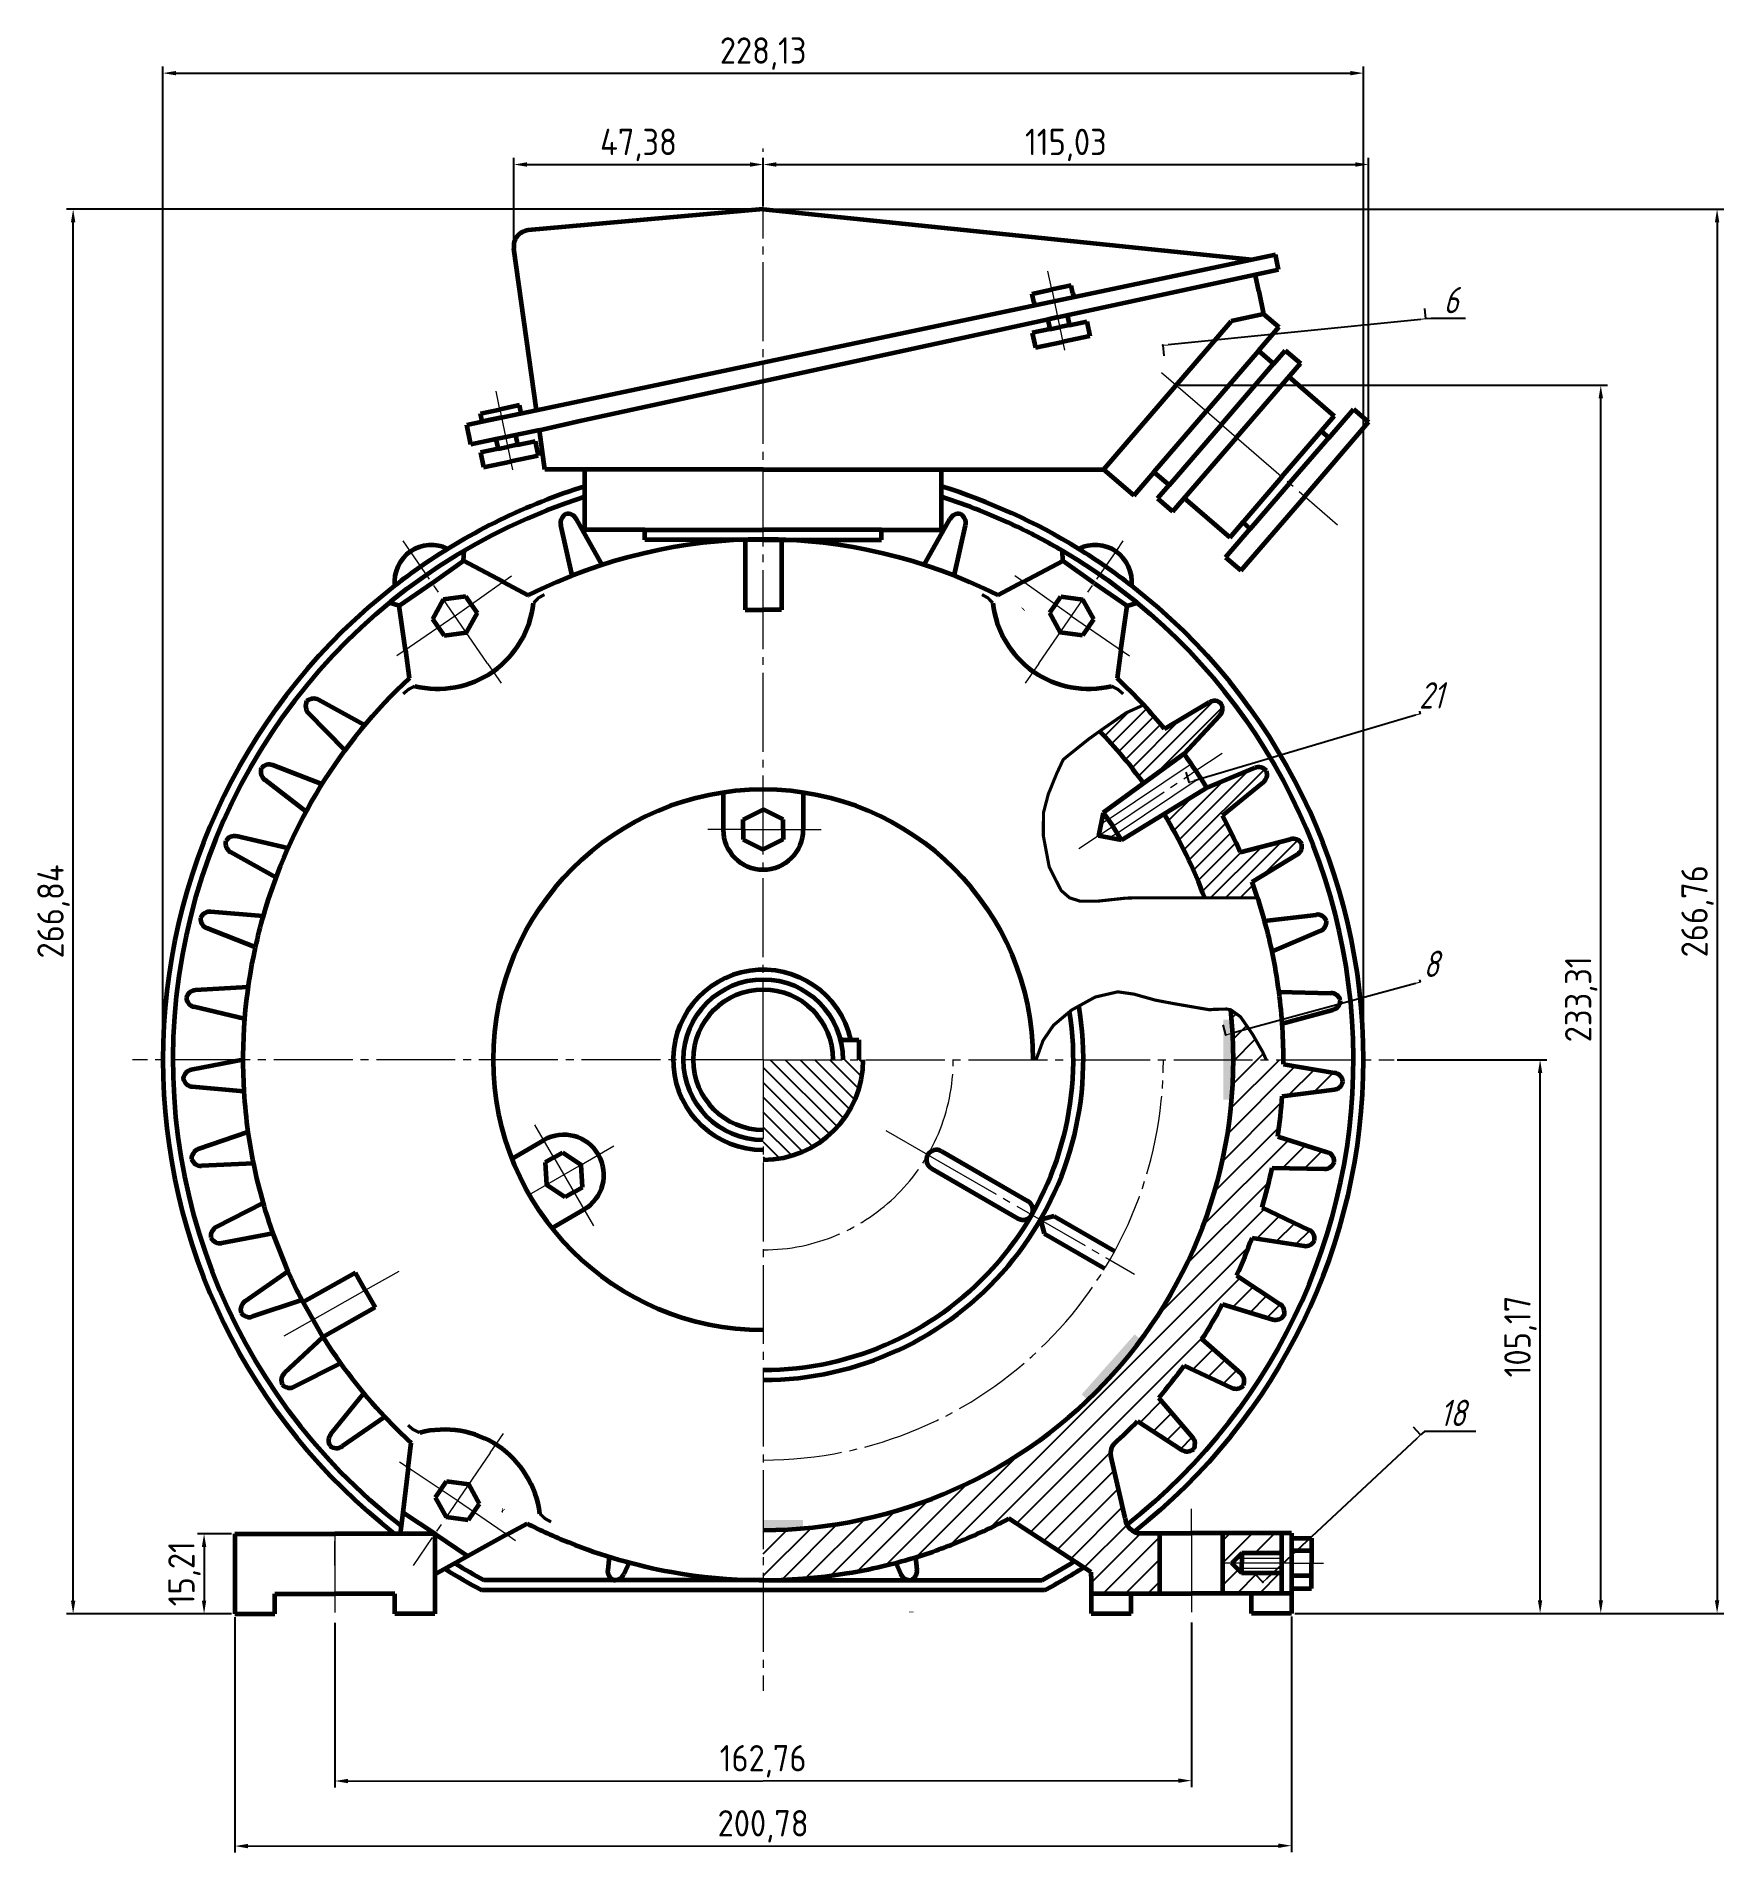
# Model space of a CAD drawing. Header units: millimetres. Extents: x 676 to 997, y 342 to 687.
import ezdxf

# ---------------------------------------------------------------- set-up
doc = ezdxf.new("R2010")
doc.units = ezdxf.units.MM
for name, pattern in [('K5LT_AXLED', [19.5, 15, -1.5, 1.5, -1.5]), ('K5LT_BASIC', [0]), ('K5LT_THIN', [0])]:
    doc.linetypes.add(name, pattern=pattern)
doc.styles.add('gensio', font='GENISO.ttf')
doc.styles.add('KDIMTEXTSTYLE', font='GOST_AU.SHX', dxfattribs={"width": 0.96, "oblique": 15, "height": 5})
doc.dimstyles.new('ISO-25', dxfattribs={"dimtxt": 5, "dimasz": 2.5, "dimexe": 1.25, "dimexo": 0.625, "dimtad": 1, "dimtoh": 1, "dimtxsty": 'gensio', "dimcen": 2.5, "dimadec": 0, "dimazin": 0, "dimtfac": 1, "dimtmove": 0, "dimatfit": 3, "dimfxl": 1, "dimarcsym": 0})
doc.dimstyles.new('KDIMSTYLE (1.00)', dxfattribs={"dimtxt": 5, "dimasz": 1, "dimexe": 2, "dimexo": 0, "dimgap": 1, "dimtad": 1, "dimtxsty": 'KDIMTEXTSTYLE', "dimsah": 1, "dimcen": 0, "dimdle": 1, "dimadec": 0, "dimazin": 0, "dimtfac": 0.667, "dimtmove": 0, "dimatfit": 3, "dimfxl": 1, "dimtvp": 1, "dimtfill": 1, "dimtolj": 1, "dimtzin": 0, "dimarcsym": 0})

msp = doc.modelspace()

# ---------------------------------------------------------------- blocks, each defined once
blk = doc.blocks.new('U6')
at = {"color": 30, "linetype": 'K5LT_AXLED', "lineweight": 18, "true_color": 0xff8000}
for q in [(634.06252, 553.09378), (514.197916, 380), (753.927124, 380), (634.06252, 260.135396)]:
    blk.add_line((634.06252, 380), q, dxfattribs=at)
blk = doc.blocks.new('KDIMARROW_00')
at = {"color": 0, "linetype": 'K5LT_THIN', "lineweight": 18}
blk.add_line((0, 0), (-1, 0), dxfattribs=at)
blk = doc.blocks.new('*D86')
at = {"color": 0, "lineweight": -2, "transparency": 16777216}
for p, q in [((939.09, 557.88), (938.53, 559.8)), ((938.13, 557.6), (896.05, 545.16)), ((895.09, 544.88), (894.53, 546.8))]:
    blk.add_line(p, q, dxfattribs=at)
at = {"layer": 'Defpoints', "color": 0, "transparency": 16777216}
blk.add_point((895.09, 544.88), dxfattribs=at)
blk.add_point((895.09, 544.88), dxfattribs=at)
at = {"color": 0, "lineweight": -2, "transparency": 16777216, "rotation": 196.46001481204}
blk.add_blockref('KDIMARROW_00', (895.09, 544.88), dxfattribs=at)
at = {"color": 7, "transparency": 16777216, "insert": (941.09, 561.38), "char_height": 5, "attachment_point": 5, "style": 'KDIMTEXTSTYLE', "bg_fill": 3, "box_fill_scale": 1.1, "bg_fill_color": 256, "bg_fill_true_color": 13158600, "bg_fill_transparency": 0}
blk.add_mtext('\\A1;\\H5.0;\\W0.965;\\Q15;\\H5.0;\\W0.965;\\Q15;\\Q15;21', dxfattribs=at)
at = {"layer": 'Defpoints', "color": 0, "transparency": 16777216}
blk.add_point((939.09, 557.88), dxfattribs=at)
at = {"color": 0, "lineweight": -2, "transparency": 16777216, "rotation": 16.46001481204007}
blk.add_blockref('KDIMARROW_00', (939.09, 557.88), dxfattribs=at)
blk = doc.blocks.new('*D87')
at = {"color": 0, "lineweight": -2, "transparency": 16777216}
for p, q in [((939.09, 506.88), (938.57, 508.81)), ((938.13, 506.62), (903.06, 497.14)), ((902.09, 496.88), (901.57, 498.81))]:
    blk.add_line(p, q, dxfattribs=at)
at = {"layer": 'Defpoints', "color": 0, "transparency": 16777216}
blk.add_point((902.09, 496.88), dxfattribs=at)
blk.add_point((902.09, 496.88), dxfattribs=at)
at = {"color": 0, "lineweight": -2, "transparency": 16777216, "rotation": 195.1240073083105}
blk.add_blockref('KDIMARROW_00', (902.09, 496.88), dxfattribs=at)
at = {"color": 7, "transparency": 16777216, "insert": (941.09, 510.38), "char_height": 5, "attachment_point": 5, "style": 'KDIMTEXTSTYLE', "bg_fill": 3, "box_fill_scale": 1.1, "bg_fill_color": 256, "bg_fill_true_color": 13158600, "bg_fill_transparency": 0}
blk.add_mtext('\\A1;\\H5.0;\\W0.965;\\Q15;\\H5.0;\\W0.965;\\Q15;\\Q15;8', dxfattribs=at)
at = {"layer": 'Defpoints', "color": 0, "transparency": 16777216}
blk.add_point((939.09, 506.88), dxfattribs=at)
at = {"color": 0, "lineweight": -2, "transparency": 16777216, "rotation": 15.12400730831055}
blk.add_blockref('KDIMARROW_00', (939.09, 506.88), dxfattribs=at)
blk = doc.blocks.new('*D84')
at = {"color": 0, "lineweight": -2, "transparency": 16777216}
for p, q in [((939.09, 420.88), (937.73, 422.34)), ((939.82, 421.56), (939.09, 420.88)), ((949.55, 421.56), (939.82, 421.56)), ((938.36, 420.2), (909.82, 393.56)), ((909.09, 392.88), (907.73, 394.34))]:
    blk.add_line(p, q, dxfattribs=at)
at = {"layer": 'Defpoints', "color": 0, "transparency": 16777216}
for p in [(939.09, 420.88), (909.09, 392.88), (909.09, 392.88)]:
    blk.add_point(p, dxfattribs=at)
at = {"color": 0, "lineweight": -2, "transparency": 16777216}
for p, rotation in [((939.09, 420.88), 43.02506598911802), ((909.09, 392.88), 223.025065989118)]:
    blk.add_blockref('KDIMARROW_00', p, dxfattribs=dict(at, rotation=rotation))
at = {"color": 7, "transparency": 16777216, "insert": (945.19, 425.06), "char_height": 5, "attachment_point": 5, "style": 'KDIMTEXTSTYLE', "bg_fill": 3, "box_fill_scale": 1.1, "bg_fill_color": 256, "bg_fill_true_color": 13158600, "bg_fill_transparency": 0}
blk.add_mtext('\\A1;\\H5.0;\\W0.965;\\Q15;\\H5.0;\\W0.965;\\Q15;\\Q15;18', dxfattribs=at)
blk = doc.blocks.new('*D85')
at = {"color": 0, "lineweight": -2, "transparency": 16777216}
for p, q in [((939.11, 632.78), (891.1, 627.98)), ((940.11, 632.88), (939.91, 634.87)), ((941.12, 632.98), (940.11, 632.88)), ((947.6, 632.98), (941.12, 632.98)), ((890.11, 627.88), (890.31, 625.89))]:
    blk.add_line(p, q, dxfattribs=at)
at = {"layer": 'Defpoints', "color": 0, "transparency": 16777216}
for p in [(940.11, 632.88), (890.11, 627.88), (890.11, 627.88)]:
    blk.add_point(p, dxfattribs=at)
at = {"color": 0, "lineweight": -2, "transparency": 16777216}
for p, rotation in [((940.11, 632.88), 5.710593137499593), ((890.11, 627.88), 185.7105931374996)]:
    blk.add_blockref('KDIMARROW_00', p, dxfattribs=dict(at, rotation=rotation))
at = {"color": 7, "transparency": 16777216, "insert": (944.86, 636.48), "char_height": 5, "attachment_point": 5, "style": 'KDIMTEXTSTYLE', "bg_fill": 3, "box_fill_scale": 1.1, "bg_fill_color": 256, "bg_fill_true_color": 13158600, "bg_fill_transparency": 0}
blk.add_mtext('\\A1;\\H5.0;\\W0.965;\\Q15;\\H5.0;\\W0.965;\\Q15;\\Q15;6', dxfattribs=at)
blk = doc.blocks.new('U19')
at = {"color": 5, "linetype": 'K5LT_BASIC', "lineweight": 60, "true_color": 0x0000ff}
for p, q in [((550.23, 432.38), (540.9, 435.96)), ((547.19, 427.17), (539.35, 433.15))]:
    blk.add_line(p, q, dxfattribs=at)
for centre, start, end in [((540.5, 434.66), 158.3035, 232.6447), ((540.22, 434.18), 69.0497, 141.3995)]:
    blk.add_arc(centre, 1.9, start, end, dxfattribs=at)
blk = doc.blocks.new('U20')
at = {"color": 5, "linetype": 'K5LT_BASIC', "lineweight": 60, "true_color": 0x0000ff}
for p, q in [((539.04, 407.25), (529.09, 408.11)), ((537.55, 401.4), (528.37, 404.99))]:
    blk.add_line(p, q, dxfattribs=at)
for centre, start, end in [((528.92, 406.22), 85.0497, 157.3995), ((529.06, 406.76), 174.3035, 248.6447)]:
    blk.add_arc(centre, 1.9, start, end, dxfattribs=at)
blk = doc.blocks.new('U21')
at = {"color": 5, "linetype": 'K5LT_BASIC', "lineweight": 60, "true_color": 0x0000ff}
for p, q in [((543.75, 420.21), (534.02, 422.45)), ((541.47, 414.62), (532.87, 419.45))]:
    blk.add_line(p, q, dxfattribs=at)
for centre, start, end in [((533.8, 421.11), 166.3035, 240.6447), ((533.59, 420.59), 77.0497, 149.3995)]:
    blk.add_arc(centre, 1.9, start, end, dxfattribs=at)
blk = doc.blocks.new('U22')
at = {"color": 5, "linetype": 'K5LT_BASIC', "lineweight": 60, "true_color": 0x0000ff}
for p, q in [((554.6, 438.8), (547.67, 445.82)), ((558.34, 443.54), (549.6, 448.38))]:
    blk.add_line(p, q, dxfattribs=at)
for centre, start, end in [((548.68, 446.71), 61.0497, 133.3995), ((549.02, 447.15), 150.3035, 224.6447)]:
    blk.add_arc(centre, 1.9, start, end, dxfattribs=at)
blk = doc.blocks.new('U23')
at = {"color": 5, "linetype": 'K5LT_BASIC', "lineweight": 60, "true_color": 0x0000ff}
for p, q in [((558.17, 316.67), (551.9, 308.9)), ((558.17, 316.67), (558.34, 316.46)), ((562.19, 312.16), (554.08, 306.56))]:
    blk.add_line(p, q, dxfattribs=at)
for centre, start, end in [((553.37, 307.7), 141.0497, 213.3995), ((553, 308.12), 230.3035, 304.6447)]:
    blk.add_arc(centre, 1.9, start, end, dxfattribs=at)
blk = doc.blocks.new('U24')
at = {"color": 5, "linetype": 'K5LT_BASIC', "lineweight": 60, "true_color": 0x0000ff}
for p, q in [((616.64, 282.7), (616.64, 282.69)), ((622.61, 281.84), (622.61, 281.81))]:
    blk.add_line(p, q, dxfattribs=at)
blk = doc.blocks.new('U25')
at = {"color": 5, "linetype": 'K5LT_BASIC', "lineweight": 60, "true_color": 0x0000ff}
for p, q in [((622.98, 281.82), (622.99, 281.82)), ((630.38, 281.21), (630.46, 281.21)), ((630.61, 281.2), (630.72, 281.19))]:
    blk.add_line(p, q, dxfattribs=at)
blk = doc.blocks.new('U26')
at = {"color": 5, "linetype": 'K5LT_BASIC', "lineweight": 60, "true_color": 0x0000ff}
blk.add_line((649.96, 282.44), (649.96, 282.43), dxfattribs=at)
blk = doc.blocks.new('U27')
at = {"color": 5, "linetype": 'K5LT_BASIC', "lineweight": 60, "true_color": 0x0000ff}
blk.add_line((567.54, 306.88), (567.54, 306.88), dxfattribs=at)
blk = doc.blocks.new('U28')
at = {"color": 5, "linetype": 'K5LT_BASIC', "lineweight": 60, "true_color": 0x0000ff}
for p, q in [((604.82, 285.57), (604.52, 283.11)), ((608.57, 284.49), (607.61, 282.27))]:
    blk.add_line(p, q, dxfattribs=at)
for centre, start, end in [((606.4, 282.87), 172.95, 245.2999), ((605.87, 283.03), 262.2038, 336.5451)]:
    blk.add_arc(centre, 1.9, start, end, dxfattribs=at)
blk = doc.blocks.new('U29')
at = {"color": 5, "linetype": 'K5LT_BASIC', "lineweight": 60, "true_color": 0x0000ff}
for p, q in [((659.27, 284.41), (660.19, 282.28)), ((663, 285.48), (663.28, 283.1))]:
    blk.add_line(p, q, dxfattribs=at)
for centre, start, end in [((661.4, 282.88), 294.4606, 6.8105), ((661.93, 283.03), 203.2154, 277.5567)]:
    blk.add_arc(centre, 1.9, start, end, dxfattribs=at)
blk = doc.blocks.new('U40')
at = {"color": 5, "linetype": 'K5LT_BASIC', "lineweight": 60, "true_color": 0x0000ff}
for p, q in [((597.77, 471.95), (595.6, 481.57)), ((603.45, 473.99), (598.59, 482.72))]:
    blk.add_line(p, q, dxfattribs=at)
for centre, start, end in [((597.46, 481.99), 118.3211, 192.6624), ((596.93, 481.8), 29.0673, 101.4172)]:
    blk.add_arc(centre, 1.9, start, end, dxfattribs=at)
blk = doc.blocks.new('U41')
at = {"color": 5, "linetype": 'K5LT_BASIC', "lineweight": 60, "true_color": 0x0000ff}
for p, q in [((664.68, 473.99), (669.53, 482.72)), ((670.36, 471.95), (672.52, 481.57))]:
    blk.add_line(p, q, dxfattribs=at)
for centre, start, end in [((671.19, 481.8), 78.5828, 150.9327), ((670.67, 481.99), 347.3376, 61.6789)]:
    blk.add_arc(centre, 1.9, start, end, dxfattribs=at)
blk = doc.blocks.new('*D88')
at = {"color": 0, "lineweight": -2, "transparency": 16777216}
for p, q in [((713.76, 386.28), (713.77, 341.52)), ((914.54, 386.36), (914.55, 341.59)), ((716.27, 342.77), (912.05, 342.84))]:
    blk.add_line(p, q, dxfattribs=at)
at = {"color": 0, "transparency": 16777216}
for points in [[(716.27, 343.19), (716.27, 342.35), (713.77, 342.77)], [(912.05, 343.26), (912.05, 342.42), (914.55, 342.84)]]:
    blk.add_solid(points, dxfattribs=at)
at = {"layer": 'Defpoints', "color": 0, "transparency": 16777216}
for p in [(713.76, 386.91), (914.54, 386.98), (914.55, 342.84)]:
    blk.add_point(p, dxfattribs=at)
at = {"color": 0, "transparency": 16777216, "insert": (814.16, 346.52), "char_height": 5, "attachment_point": 5, "rotation": 0.0206, "style": 'gensio'}
blk.add_mtext('200,78', dxfattribs=at)
blk = doc.blocks.new('*D89')
at = {"color": 0, "lineweight": -2, "transparency": 16777216}
for p, q in [((732.77, 385.2), (732.78, 353.88)), ((895.53, 385.27), (895.54, 353.95)), ((735.28, 355.13), (893.04, 355.2))]:
    blk.add_line(p, q, dxfattribs=at)
at = {"color": 0, "transparency": 16777216}
for points in [[(735.28, 355.55), (735.28, 354.71), (732.78, 355.13)], [(893.04, 355.62), (893.04, 354.78), (895.54, 355.2)]]:
    blk.add_solid(points, dxfattribs=at)
at = {"layer": 'Defpoints', "color": 0, "transparency": 16777216}
for p in [(732.77, 385.82), (895.53, 385.89), (895.54, 355.2)]:
    blk.add_point(p, dxfattribs=at)
at = {"color": 0, "transparency": 16777216, "insert": (814.15, 358.88), "char_height": 5, "attachment_point": 5, "rotation": 0.0254, "style": 'gensio'}
blk.add_mtext('162,76', dxfattribs=at)
blk = doc.blocks.new('*D90')
at = {"color": 0, "lineweight": -2, "transparency": 16777216}
for p, q in [((814.8, 653.74), (996.67, 653.74)), ((995.42, 651.24), (995.42, 389.48)), ((915.16, 386.98), (996.67, 386.98))]:
    blk.add_line(p, q, dxfattribs=at)
at = {"color": 0, "transparency": 16777216}
for points in [[(995, 651.24), (995.84, 651.24), (995.42, 653.74)], [(995, 389.48), (995.84, 389.48), (995.42, 386.98)]]:
    blk.add_solid(points, dxfattribs=at)
at = {"layer": 'Defpoints', "color": 0, "transparency": 16777216}
for p in [(814.17, 653.74), (914.54, 386.98), (995.42, 386.98)]:
    blk.add_point(p, dxfattribs=at)
at = {"color": 0, "transparency": 16777216, "insert": (991.71, 520.36), "char_height": 5, "attachment_point": 5, "rotation": 90, "style": 'gensio'}
blk.add_mtext('266,76', dxfattribs=at)
blk = doc.blocks.new('*D91')
at = {"color": 0, "lineweight": -2, "transparency": 16777216}
for p, q in [((893.21, 620.29), (974.57, 620.29)), ((973.32, 389.48), (973.32, 617.79)), ((915.16, 386.98), (974.57, 386.98))]:
    blk.add_line(p, q, dxfattribs=at)
at = {"color": 0, "transparency": 16777216}
for points in [[(972.91, 617.79), (973.74, 617.79), (973.32, 620.29)], [(972.91, 389.48), (973.74, 389.48), (973.32, 386.98)]]:
    blk.add_solid(points, dxfattribs=at)
at = {"layer": 'Defpoints', "color": 0, "transparency": 16777216}
for p in [(892.59, 620.29), (973.32, 620.29), (914.54, 386.98)]:
    blk.add_point(p, dxfattribs=at)
at = {"color": 0, "transparency": 16777216, "insert": (969.61, 503.64), "char_height": 5, "attachment_point": 5, "rotation": 90, "style": 'gensio'}
blk.add_mtext('233,31', dxfattribs=at)
blk = doc.blocks.new('*D92')
at = {"color": 0, "lineweight": -2, "transparency": 16777216}
for p, q in [((700.11, 492.78), (700.11, 680.84)), ((928.23, 492.78), (928.23, 680.84)), ((702.61, 679.59), (925.73, 679.59))]:
    blk.add_line(p, q, dxfattribs=at)
at = {"color": 0, "transparency": 16777216}
for points in [[(702.61, 680), (702.61, 679.17), (700.11, 679.59)], [(925.73, 680), (925.73, 679.17), (928.23, 679.59)]]:
    blk.add_solid(points, dxfattribs=at)
at = {"layer": 'Defpoints', "color": 0, "transparency": 16777216}
for p in [(928.23, 679.59), (700.11, 492.16), (928.23, 492.16)]:
    blk.add_point(p, dxfattribs=at)
at = {"color": 0, "transparency": 16777216, "insert": (814.17, 683.3), "char_height": 5, "attachment_point": 5, "style": 'gensio'}
blk.add_mtext('228,13', dxfattribs=at)
blk = doc.blocks.new('*D93')
at = {"color": 0, "lineweight": -2, "transparency": 16777216}
for p, q in [((814.17, 654.37), (814.17, 663.48)), ((929.2, 613.89), (929.2, 663.48)), ((816.67, 662.23), (926.7, 662.23))]:
    blk.add_line(p, q, dxfattribs=at)
at = {"color": 0, "transparency": 16777216}
for points in [[(816.67, 662.65), (816.67, 661.81), (814.17, 662.23)], [(926.7, 662.65), (926.7, 661.81), (929.2, 662.23)]]:
    blk.add_solid(points, dxfattribs=at)
at = {"layer": 'Defpoints', "color": 0, "transparency": 16777216}
for p in [(929.2, 662.23), (814.17, 653.74), (929.2, 613.26)]:
    blk.add_point(p, dxfattribs=at)
at = {"color": 0, "transparency": 16777216, "insert": (871.68, 665.94), "char_height": 5, "attachment_point": 5, "style": 'gensio'}
blk.add_mtext('115,03', dxfattribs=at)
blk = doc.blocks.new('*D94')
at = {"color": 0, "lineweight": -2, "transparency": 16777216}
for p, q in [((766.8, 646.9), (766.8, 663.48)), ((814.17, 654.37), (814.17, 663.48)), ((769.3, 662.23), (811.67, 662.23))]:
    blk.add_line(p, q, dxfattribs=at)
at = {"color": 0, "transparency": 16777216}
for points in [[(769.3, 662.65), (769.3, 661.81), (766.8, 662.23)], [(811.67, 662.65), (811.67, 661.81), (814.17, 662.23)]]:
    blk.add_solid(points, dxfattribs=at)
at = {"layer": 'Defpoints', "color": 0, "transparency": 16777216}
for p in [(814.17, 662.23), (814.17, 653.74), (766.8, 646.27)]:
    blk.add_point(p, dxfattribs=at)
at = {"color": 0, "transparency": 16777216, "insert": (790.48, 665.94), "char_height": 5, "attachment_point": 5, "style": 'gensio'}
blk.add_mtext('47,38', dxfattribs=at)
blk = doc.blocks.new('*D95')
at = {"color": 0, "lineweight": -2, "transparency": 16777216}
for p, q in [((713.13, 402.12), (706.69, 402.12)), ((707.94, 399.62), (707.94, 389.41)), ((713.13, 386.91), (706.69, 386.91))]:
    blk.add_line(p, q, dxfattribs=at)
at = {"color": 0, "transparency": 16777216}
for points in [[(707.52, 399.62), (708.35, 399.62), (707.94, 402.12)], [(707.52, 389.41), (708.35, 389.41), (707.94, 386.91)]]:
    blk.add_solid(points, dxfattribs=at)
at = {"layer": 'Defpoints', "color": 0, "transparency": 16777216}
for p in [(713.76, 402.12), (707.94, 386.91), (713.76, 386.91)]:
    blk.add_point(p, dxfattribs=at)
at = {"color": 0, "transparency": 16777216, "insert": (704.22, 394.51), "char_height": 5, "attachment_point": 5, "rotation": 90, "style": 'gensio'}
blk.add_mtext('15,21', dxfattribs=at)
blk = doc.blocks.new('*D96')
at = {"color": 0, "lineweight": -2, "transparency": 16777216}
for p, q in [((934.66, 492.16), (963.04, 492.16)), ((961.79, 389.48), (961.79, 489.66)), ((915.16, 386.98), (963.04, 386.98))]:
    blk.add_line(p, q, dxfattribs=at)
at = {"color": 0, "transparency": 16777216}
for points in [[(961.37, 489.66), (962.2, 489.66), (961.79, 492.16)], [(961.37, 389.48), (962.2, 389.48), (961.79, 386.98)]]:
    blk.add_solid(points, dxfattribs=at)
at = {"layer": 'Defpoints', "color": 0, "transparency": 16777216}
for p in [(934.04, 492.16), (961.79, 492.16), (914.54, 386.98)]:
    blk.add_point(p, dxfattribs=at)
at = {"color": 0, "transparency": 16777216, "insert": (958.07, 439.57), "char_height": 5, "attachment_point": 5, "rotation": 90, "style": 'gensio'}
blk.add_mtext('105,17', dxfattribs=at)
blk = doc.blocks.new('*D97')
at = {"color": 0, "lineweight": -2, "transparency": 16777216}
for p, q in [((813.55, 653.74), (681.81, 653.74)), ((683.06, 389.41), (683.06, 651.24)), ((713.13, 386.91), (681.81, 386.91))]:
    blk.add_line(p, q, dxfattribs=at)
at = {"color": 0, "transparency": 16777216}
for points in [[(682.64, 651.24), (683.48, 651.24), (683.06, 653.74)], [(682.64, 389.41), (683.48, 389.41), (683.06, 386.91)]]:
    blk.add_solid(points, dxfattribs=at)
at = {"layer": 'Defpoints', "color": 0, "transparency": 16777216}
for p in [(683.06, 653.74), (814.17, 653.74), (713.76, 386.91)]:
    blk.add_point(p, dxfattribs=at)
at = {"color": 0, "transparency": 16777216, "insert": (679.34, 520.33), "char_height": 5, "attachment_point": 5, "rotation": 90, "style": 'gensio'}
blk.add_mtext('266,84', dxfattribs=at)

# ---------------------------------------------------------------- dimensions: what is measured, and where the dimension line sits
dim = msp.add_linear_dim(base=(814.172, 662.229), p1=(766.796, 646.272), p2=(814.172, 653.744), dimstyle='ISO-25')
dim.commit()
dim.dimension.update_dxf_attribs({"geometry": '*D94', "text_midpoint": (790.484, 665.943)})
for base, p1, p2, picture, middle in [((683.05888, 653.74432), (713.75802, 386.90928), (814.17179, 653.74432), '*D97', (679.3442, 520.3268)), ((707.936, 386.909), (713.758, 402.118), (713.758, 386.909), '*D95', (704.221, 394.513))]:
    dim = msp.add_linear_dim(base=base, p1=p1, p2=p2, angle=90, dimstyle='ISO-25')
    dim.commit()
    dim.dimension.update_dxf_attribs({"geometry": picture, "text_midpoint": middle})
for base, p1, p2, angle, picture, middle in [((914.552, 342.84), (713.758, 386.909), (914.536, 386.982), 0.02063, '*D88', (814.158, 342.804)), ((895.539, 355.2), (732.768, 385.821), (895.526, 385.893), 0.02545, '*D89', (814.156, 355.164))]:
    dim = msp.add_linear_dim(base=base, p1=p1, p2=p2, angle=angle, dimstyle='ISO-25')
    dim.commit()
    dim.dimension.update_dxf_attribs({"geometry": picture, "text_midpoint": middle, "dimtype": 161})

# ---------------------------------------------------------------- hatches: boundary and pattern name
h = msp.add_hatch()
h.set_pattern_fill('МЕТАЛЛ', style=0, pattern_type=0)
h.set_pattern_definition([(45, (180.1093, 112.1557), (-1.4142136, 1.4142136), [])])
h.paths.add_polyline_path([(890.354, 538.84), (895.903, 528.257), (898.06, 522.914), (908.119, 522.914), (907.064, 525.966), (915.622, 531.118), (916.527, 532.506), (916.491, 533.187), (915.114, 534.11), (914.369, 534.067), (904.827, 531.574), (901.455, 538.565), (909.212, 544.858), (909.915, 546.359), (909.784, 547.028), (908.293, 547.751), (907.561, 547.604), (898.459, 543.807)])
h.paths.add_polyline_path([(878.09, 554.587), (885.85, 545.499), (886.457, 544.674), (894.147, 550.261), (900.953, 557.572), (901.44, 559.156), (901.217, 559.801), (899.64, 560.309), (898.935, 560.062), (890.45, 555.035), (886.471, 559.573), (883.128, 558.054), (878.766, 555.034), (878.32, 554.742)])
at = {"true_color": 0x010101}
for points in [[(903.197, 484.552), (903.415, 496.499), (903.197, 499.76), (901.62, 499.76), (901.62, 492.156), (901.62, 484.552)], [(875.845, 427.505), (883.92, 436.313), (885.938, 438.931), (884.76, 439.987), (879.729, 434.285), (874.698, 428.584)], [(821.757, 404.704), (814.153, 404.708), (814.172, 402.807), (821.756, 403.129)]]:
    msp.add_hatch(color=18, dxfattribs=at).paths.add_polyline_path(points)
h = msp.add_hatch()
h.set_pattern_fill('МЕТАЛЛ', style=0, pattern_type=0)
h.set_pattern_definition([(315, (180.1093, 112.1557), (1.4142136, 1.4142136), [])])
h.paths.add_polyline_path([(814.172, 492.156), (814.172, 473.145), (819.615, 473.941), (824.602, 476.262), (828.715, 479.913), (831.612, 484.59), (833.048, 489.899), (833.182, 492.156)])

# ---------------------------------------------------------------- linework, layer by layer
at = {"color": 5, "linetype": 'K5LT_BASIC', "lineweight": 60, "true_color": 0x0000ff}
for p, q in [((814.172, 653.744), (769.535, 649.725)), ((814.172, 653.744), (906.995, 644.177)), ((771.112, 615.561), (766.796, 646.272)), ((912.098, 642.304), (911.505, 645.126)), ((865.269, 637.674), (868.989, 638.457)), ((872.71, 639.241), (868.989, 638.457)), ((873.033, 637.706), (872.71, 639.241)), ((865.592, 636.139), (865.269, 637.674)), ((865.592, 636.139), (865.73, 635.486)), ((873.033, 637.706), (873.171, 637.053)), ((779.649, 613.602), (870.096, 633.202)), ((870.096, 633.202), (868.236, 632.811)), ((868.236, 632.811), (868.628, 630.95)), ((872.348, 631.734), (870.488, 631.342)), ((871.956, 633.594), (872.348, 631.734)), ((872.348, 631.734), (875.667, 632.433)), ((875.667, 632.433), (876.254, 629.642)), ((868.628, 630.95), (865.309, 630.251)), ((865.309, 630.251), (865.896, 627.461)), ((865.896, 627.461), (871.075, 628.552)), ((868.628, 630.95), (870.488, 631.342)), ((876.254, 629.642), (871.075, 628.552)), ((914.035, 621.88), (922.673, 614.431)), ((760.431, 614.914), (764.152, 615.698)), ((760.754, 613.38), (760.431, 614.914)), ((760.754, 613.38), (771.112, 615.561)), ((767.872, 616.481), (764.152, 615.698)), ((768.195, 614.947), (767.872, 616.481)), ((898.344, 615.329), (888.412, 603.812)), ((922.673, 614.431), (912.741, 602.914)), ((921.629, 610.311), (926.318, 615.748)), ((926.318, 615.748), (929.198, 613.265)), ((757.838, 612.765), (760.754, 613.38)), ((758.621, 609.045), (757.838, 612.765)), ((764.475, 614.163), (760.754, 613.38)), ((771.643, 611.787), (765.258, 610.443)), ((767.119, 610.834), (767.51, 608.974)), ((771.643, 611.787), (779.649, 613.602)), ((771.643, 611.787), (779.649, 613.602)), ((772.701, 604.257), (771.643, 611.787)), ((772.701, 604.257), (771.643, 611.787)), ((891.292, 601.329), (901.223, 612.846)), ((929.198, 613.265), (917.06, 599.19)), ((920.19, 611.552), (921.629, 610.311)), ((763.398, 610.051), (758.621, 609.045)), ((763.79, 608.191), (760.471, 607.492)), ((760.471, 607.492), (761.059, 604.701)), ((765.258, 610.443), (763.398, 610.051)), ((763.398, 610.051), (763.79, 608.191)), ((763.79, 608.191), (765.65, 608.582)), ((767.51, 608.974), (765.65, 608.582)), ((767.51, 608.974), (770.829, 609.673)), ((770.829, 609.673), (771.417, 606.883)), ((891.965, 596.288), (904.103, 610.363)), ((921.629, 610.311), (914.18, 601.673)), ((761.059, 604.701), (766.238, 605.792)), ((771.417, 606.883), (766.238, 605.792)), ((780.305, 604.257), (772.701, 604.257)), ((814.172, 604.317), (780.305, 604.257)), ((780.305, 592.851), (780.305, 604.257)), ((814.172, 604.317), (878.807, 604.317)), ((848.038, 592.851), (848.038, 604.257)), ((878.807, 604.317), (884.566, 599.351)), ((884.566, 599.351), (888.412, 603.812)), ((888.412, 603.812), (891.292, 601.329)), ((891.292, 601.329), (889.086, 598.771)), ((902.809, 591.397), (912.741, 602.914)), ((906.732, 593.034), (914.18, 601.673)), ((889.086, 598.771), (891.965, 596.288)), ((894.171, 598.846), (902.809, 591.397)), ((904.922, 585.114), (917.06, 599.19)), ((902.809, 591.397), (905.292, 594.276)), ((905.292, 594.276), (906.732, 593.034)), ((791.711, 592.851), (780.305, 592.851)), ((791.711, 590.95), (791.711, 592.851)), ((791.711, 592.851), (814.172, 592.851)), ((810.722, 590.95), (791.711, 590.95)), ((814.172, 590.935), (810.37, 590.935)), ((814.172, 590.935), (810.722, 590.95)), ((810.722, 590.95), (810.722, 577.642)), ((836.632, 592.851), (814.172, 592.851)), ((814.172, 590.935), (817.622, 590.95)), ((817.622, 590.95), (836.632, 590.95)), ((817.622, 590.95), (817.622, 577.642)), ((818.484, 590.916), (818.491, 590.95)), ((836.632, 592.851), (848.038, 592.851)), ((836.632, 590.95), (836.632, 592.851)), ((862.48, 593.381), (862.479, 593.388)), ((906.732, 593.034), (902.043, 587.597)), ((751.278, 582.715), (757.248, 586.958)), ((757.248, 586.958), (757.331, 588.848)), ((764.751, 582.96), (757.248, 586.958)), ((863.593, 582.96), (871.096, 586.958)), ((871.096, 586.958), (871.012, 588.848)), ((877.065, 582.715), (871.096, 586.958)), ((902.043, 587.597), (904.922, 585.114)), ((751.278, 582.715), (745.013, 578.406)), ((757.643, 580.171), (753.433, 579.583)), ((758.72, 578.605), (757.643, 580.171)), ((764.751, 582.96), (769.511, 580.423)), ((769.511, 580.423), (769.585, 580.384)), ((858.832, 580.423), (858.758, 580.384)), ((863.593, 582.96), (858.832, 580.423)), ((869.624, 578.605), (870.701, 580.171)), ((870.701, 580.171), (874.911, 579.583)), ((877.065, 582.715), (883.331, 578.406)), ((745.013, 578.406), (743.187, 578.984)), ((746.189, 569.986), (745.013, 578.406)), ((751.377, 575.862), (753.433, 579.583)), ((759.797, 577.038), (757.742, 573.317)), ((758.72, 578.605), (759.797, 577.038)), ((758.72, 578.605), (759.797, 577.038)), ((810.722, 577.642), (814.172, 577.642)), ((817.622, 577.642), (814.172, 577.642)), ((863.599, 577.766), (863.618, 577.822)), ((863.618, 577.822), (863.625, 577.811)), ((869.624, 578.605), (868.546, 577.038)), ((869.624, 578.605), (868.546, 577.038)), ((868.546, 577.038), (870.602, 573.317)), ((876.966, 575.862), (874.911, 579.583)), ((882.154, 569.986), (883.331, 578.406)), ((883.331, 578.406), (885.156, 578.984)), ((885.156, 578.984), (885.168, 578.988)), ((752.455, 574.296), (751.377, 575.862)), ((752.455, 574.296), (753.532, 572.729)), ((752.455, 574.296), (753.532, 572.729)), ((753.532, 572.729), (757.742, 573.317)), ((874.812, 572.729), (870.602, 573.317)), ((875.889, 574.296), (874.812, 572.729)), ((875.889, 574.296), (874.812, 572.729)), ((875.889, 574.296), (876.966, 575.862)), ((746.189, 569.986), (746.936, 564.644)), ((882.154, 569.986), (881.4, 564.63)), ((746.936, 564.644), (746.938, 564.625)), ((806.568, 542.917), (806.568, 535.88)), ((821.776, 542.917), (821.776, 535.88)), ((810.37, 537.781), (814.172, 539.682)), ((817.974, 537.781), (814.172, 539.682)), ((817.974, 537.781), (814.172, 539.682)), ((878.767, 539.087), (877.869, 534.717)), ((878.767, 539.087), (880.611, 536.549)), ((810.37, 535.88), (810.37, 537.781)), ((810.37, 535.88), (810.37, 533.979)), ((817.974, 535.88), (817.974, 537.781)), ((817.974, 535.88), (817.974, 533.979)), ((882.25, 533.874), (880.611, 536.549)), ((810.37, 533.979), (814.172, 532.078)), ((817.974, 533.979), (814.172, 532.078)), ((882.25, 533.874), (877.869, 534.717)), ((904.827, 531.574), (914.369, 534.067)), ((907.064, 525.966), (915.622, 531.118)), ((909.431, 518.573), (919.227, 519.715)), ((716.28, 505.914), (706.305, 505.382)), ((715.622, 499.912), (706.027, 502.19)), ((829.38, 495.958), (828.897, 495.958)), ((829.38, 495.958), (832.324, 495.958)), ((832.324, 495.958), (832.324, 492.156)), ((715.318, 492.156), (705.514, 490.241)), ((913.022, 491.293), (922.753, 489.69)), ((715.502, 486.121), (705.683, 487.041)), ((715.318, 488.546), (715.318, 488.543)), ((912.785, 485.26), (922.698, 486.486)), ((716.28, 478.398), (706.838, 475.138)), ((766.409, 473.36), (772.504, 476.879)), ((911.94, 477.544), (921.353, 474.602)), ((774.405, 473.586), (772.758, 472.636)), ((774.405, 473.586), (776.051, 474.537)), ((776.051, 474.537), (779.598, 472.195)), ((848.049, 474.792), (864.486, 465.302)), ((717.302, 472.447), (707.45, 471.992)), ((772.758, 472.636), (773.013, 468.393)), ((779.853, 467.952), (779.598, 472.195)), ((846.148, 471.499), (862.585, 462.009)), ((910.866, 471.603), (920.853, 471.437)), ((776.56, 466.051), (773.013, 468.393)), ((778.207, 467.001), (776.56, 466.051)), ((778.207, 467.001), (779.853, 467.952)), ((719.147, 464.908), (710.251, 460.365)), ((774.013, 460.189), (780.108, 463.708)), ((869.452, 462.435), (866.855, 461.739)), ((869.452, 462.435), (880.956, 455.793)), ((908.955, 464.08), (917.867, 459.856)), ((720.988, 459.158), (711.295, 457.336)), ((720.988, 459.158), (723.864, 451.948)), ((866.855, 461.739), (867.551, 459.142)), ((867.551, 459.142), (879.055, 452.5)), ((907.064, 458.346), (916.931, 456.792)), ((723.864, 451.948), (715.687, 446.212)), ((736.682, 451.692), (726.768, 446.083)), ((738.554, 448.383), (736.682, 451.692)), ((904.125, 451.162), (912.363, 445.739)), ((726.487, 446.51), (717.142, 443.357)), ((726.487, 446.51), (730.339, 439.771)), ((738.554, 448.383), (740.426, 445.074)), ((901.455, 445.747), (911.01, 442.834)), ((740.426, 445.074), (730.512, 439.465)), ((730.512, 439.465), (723.213, 432.646)), ((897.545, 439.041), (904.947, 432.525)), ((733.866, 434.444), (725.052, 430.022)), ((733.866, 434.444), (733.9, 434.461)), ((894.147, 434.051), (903.203, 429.837)), ((889.341, 427.955), (895.765, 420.472)), ((885.282, 423.486), (893.664, 418.053)), ((746.702, 414.599), (747.283, 419.368)), ((746.702, 414.599), (745.672, 406.16)), ((882.926, 405.075), (880.222, 416.884)), ((752.936, 410.54), (754.009, 412.109)), ((754.009, 412.109), (758.221, 411.531)), ((760.285, 407.815), (758.221, 411.531)), ((752.936, 410.54), (751.862, 408.971)), ((751.862, 408.971), (753.926, 405.255)), ((759.211, 406.246), (760.285, 407.815)), ((759.211, 406.246), (760.285, 407.815)), ((745.672, 406.16), (745.235, 402.575)), ((752.012, 401.961), (745.672, 406.16)), ((758.137, 404.677), (753.926, 405.255)), ((759.211, 406.246), (758.137, 404.677)), ((765.486, 401.951), (769.303, 404.071)), ((814.153, 404.708), (814.172, 404.708)), ((876.515, 394.807), (860.837, 405.009)), ((713.758, 402.118), (732.768, 402.118)), ((713.758, 402.118), (713.758, 386.909)), ((751.779, 402.118), (732.768, 402.118)), ((745.235, 402.575), (745.179, 402.118)), ((751.779, 402.118), (751.779, 386.909)), ((751.779, 402.118), (758.054, 397.823)), ((765.486, 401.951), (758.054, 397.823)), ((821.756, 403.129), (821.756, 403.127)), ((885.964, 402.19), (895.526, 402.19)), ((889.526, 390.784), (889.526, 402.19)), ((901.526, 390.784), (901.526, 402.19)), ((758.054, 397.823), (751.779, 394.337)), ((905.11, 398.388), (903.209, 396.487)), ((905.11, 398.388), (905.11, 396.487)), ((876.515, 394.075), (876.515, 394.807)), ((876.515, 394.075), (876.515, 386.982)), ((905.11, 394.586), (903.209, 396.487)), ((905.11, 394.586), (905.11, 396.487)), ((721.362, 386.909), (721.362, 390.711)), ((721.362, 390.711), (732.768, 390.711)), ((744.175, 390.711), (732.768, 390.711)), ((744.175, 386.909), (744.175, 390.711)), ((867.638, 391.401), (760.706, 391.401)), ((766.154, 393.302), (761.181, 393.302)), ((796.923, 391.401), (763.233, 391.401)), ((814.172, 393.302), (766.154, 393.302)), ((814.172, 391.401), (800.348, 391.401)), ((810.722, 393.362), (810.731, 393.302)), ((814.172, 393.302), (867.163, 393.302)), ((876.515, 390.784), (895.526, 390.784)), ((884.119, 386.982), (884.119, 390.784)), ((914.536, 390.784), (895.526, 390.784)), ((906.932, 386.982), (906.932, 390.784)), ((914.536, 390.784), (914.536, 386.982)), ((713.758, 386.909), (721.362, 386.909)), ((751.779, 386.909), (744.175, 386.909)), ((842.292, 387.241), (842.316, 387.189)), ((876.515, 386.982), (884.119, 386.982)), ((914.536, 386.982), (906.932, 386.982))]:
    msp.add_line(p, q, dxfattribs=at)
at = {"color": 30, "linetype": 'K5LT_AXLED', "lineweight": 18, "true_color": 0xff8000}
for p, q in [((868.989, 638.457), (868.254, 641.949)), ((868.989, 638.457), (871.409, 626.969)), ((901.223, 612.846), (889.408, 623.035)), ((764.152, 615.698), (763.416, 619.19)), ((764.152, 615.698), (766.571, 604.21)), ((901.223, 612.846), (923.323, 593.789)), ((747.134, 588.742), (745.773, 590.72)), ((881.21, 588.742), (882.571, 590.72)), ((761.81, 567.402), (747.134, 588.742)), ((866.533, 567.402), (881.21, 588.742)), ((764.015, 582.437), (766.363, 584.105)), ((864.329, 582.437), (861.981, 584.105)), ((755.451, 576.355), (764.015, 582.437)), ((872.892, 576.355), (864.329, 582.437)), ((755.587, 576.45), (746.933, 570.498)), ((863.599, 577.766), (863.625, 577.811)), ((872.756, 576.45), (881.411, 570.498)), ((746.933, 570.498), (744.56, 568.866)), ((881.411, 570.498), (883.784, 568.866)), ((761.81, 567.402), (764.367, 563.684)), ((866.533, 567.402), (863.977, 563.684)), ((810.37, 535.88), (803.665, 535.88)), ((810.37, 535.88), (825.199, 535.88)), ((877.869, 534.717), (874.151, 532.232)), ((774.405, 473.586), (770.811, 479.811)), ((845.452, 474.096), (837.523, 478.674)), ((774.405, 473.586), (782.251, 459.996)), ((779.598, 472.195), (785.816, 475.784)), ((845.452, 474.096), (880.026, 454.135)), ((779.598, 472.195), (769.72, 466.492)), ((880.026, 454.135), (884.713, 451.429)), ((738.554, 448.383), (744.984, 452.021)), ((728.627, 442.766), (738.554, 448.383)), ((728.627, 442.766), (723.11, 439.645)), ((762.275, 417.456), (764.823, 421.179)), ((747.454, 414.101), (745.053, 415.691)), ((756.211, 408.3), (747.454, 414.101)), ((762.275, 417.456), (747.648, 396.082)), ((756.073, 408.393), (764.741, 402.461)), ((895.526, 402.19), (895.526, 406.827)), ((732.768, 402.118), (732.768, 385.821)), ((732.768, 396.057), (732.768, 400.694)), ((764.741, 402.461), (767.118, 400.834)), ((895.526, 402.19), (895.526, 385.893))]:
    msp.add_line(p, q, dxfattribs=at)
at = {"color": 7, "linetype": 'K5LT_THIN', "lineweight": 18}
for p, q in [((879.689, 537.818), (878.318, 536.902)), ((881.43, 535.211), (880.059, 534.295))]:
    msp.add_line(p, q, dxfattribs=at)
at = {"color": 5, "linetype": 'K5LT_BASIC', "true_color": 0x0000ff, "const_width": 0.6}
for points in [[(770.543, 578.923), (771.489, 579.902), (772.608, 580.529)], [(857.8, 578.923), (856.854, 579.902), (855.735, 580.529)], [(747.968, 563.143), (746.74, 562.484), (745.76, 561.655)], [(880.376, 563.143), (881.604, 562.484), (882.583, 561.655)], [(748.904, 421.307), (747.662, 421.901), (746.678, 422.724)], [(771.744, 405.912), (772.746, 404.969), (773.869, 404.348)]]:
    msp.add_lwpolyline(points, dxfattribs=at)
at = {"color": 5, "linetype": 'K5LT_BASIC', "lineweight": 60, "true_color": 0x0000ff}
for centre, radius, start, end in [((769.808, 646.695), 3.042, 95.1457, 188), ((814.172, 492.156), 112.161, 90, 90.20376), ((814.172, 492.156), 112.161, 90, 90.20376), ((814.172, 492.156), 112.161, 90, 90.20376), ((814.172, 492.156), 114.063, 107.27228, 124.77123), ((814.172, 492.156), 114.063, 58.32156, 72.72772), ((814.172, 492.156), 112.161, 107.57448, 232.15528), ((814.172, 492.156), 112.161, 64.48798, 72.42552), ((814.172, 492.156), 98.854, 63.19, 116.81), ((814.172, 492.156), 98.854, 87.5, 88), ((814.172, 492.156), 112.161, 59.55081, 64.48798), ((751.36, 582.845), 7.255, 125.63133, 185.22333), ((751.128, 582.685), 7.255, 64.32426, 123.40624), ((877.215, 582.685), 7.255, 56.59376, 115.67574), ((814.172, 492.156), 114.063, 55.22877, 58.32156), ((876.983, 582.845), 7.255, 354.77667, 54.36867), ((814.172, 492.156), 114.063, 124.77123, 127.88079), ((814.172, 492.156), 114.063, 52.11921, 55.22877), ((814.172, 492.156), 114.063, 127.88079, 180), ((752.08, 581.054), 18.586, 305.38453, 353.41515), ((876.263, 581.054), 18.586, 186.58485, 234.61547), ((814.172, 492.156), 98.854, 124.80652, 124.81355), ((814.172, 492.156), 98.854, 55.18645, 55.19348), ((814.172, 492.156), 98.854, 132.85367, 164), ((752.31, 581.215), 18.586, 256.48816, 304.51879), ((876.033, 581.215), 18.586, 235.48121, 283.51184), ((814.172, 492.156), 98.854, 42.99883, 47.15031), ((799.887, 478.996), 118.252, 46.41758, 46.42092), ((758.548, 443.376), 172.817, 40.24883, 42.25001), ((814.172, 492.156), 89.349, 36, 44.32558), ((814.172, 492.156), 51.328, 0, 270), ((814.172, 492.156), 89.349, 20.13616, 31.5), ((814.172, 492.156), 98.854, 23.5, 28), ((814.172, 535.88), 7.604, 180, 270), ((814.172, 535.88), 7.604, 270, 0), ((914.849, 532.228), 1.901, 30.30348, 104.64471), ((914.641, 532.747), 1.901, 301.04968, 13.39951), ((814.172, 492.156), 98.854, 18.12862, 20), ((814.172, 492.156), 98.854, 164, 167.5), ((919.447, 517.826), 1.901, 22.30348, 96.64471), ((919.313, 518.369), 1.901, 293.04968, 5.39951), ((814.172, 492.156), 98.854, 167.5, 183.5), ((814.172, 492.156), 17.109, 12.83959, 270), ((814.172, 492.156), 15.208, 0, 270), ((706.406, 503.484), 1.901, 93.04968, 165.39951), ((706.466, 504.039), 1.901, 182.30348, 256.64471), ((814.172, 492.156), 13.307, 0, 270), ((814.172, 492.156), 60.833, 270, 9.77485), ((814.172, 492.156), 58.932, 270, 8.92352), ((814.172, 492.156), 114.063, 180, 232.12717), ((705.878, 488.375), 1.901, 101.04968, 173.39951), ((814.172, 492.156), 19.01, 270, 0), ((814.172, 492.156), 98.854, 359.5, 0), ((705.86, 488.934), 1.901, 190.30348, 264.64471), ((704.182, 488.6), 0.19, 172.45233, 191.25066), ((922.465, 488.373), 1.901, 277.04968, 349.39951), ((922.444, 487.814), 1.901, 6.30348, 80.64471), ((814.172, 492.156), 98.854, 183.5, 188), ((814.172, 492.156), 98.854, 351.5, 356), ((814.172, 492.156), 98.854, 188, 191.5), ((776.306, 470.294), 7.604, 30, 120), ((707.458, 473.341), 1.901, 109.04968, 181.39951), ((707.363, 473.891), 1.901, 198.30348, 272.64471), ((776.306, 470.294), 7.604, 300, 30), ((847.099, 473.145), 1.901, 150, 240), ((847.099, 473.145), 1.901, 60, 150), ((920.786, 472.788), 1.901, 358.30348, 72.64471), ((814.172, 492.156), 98.854, 191.5, 196), ((814.172, 492.156), 98.854, 343.5, 348), ((920.885, 473.338), 1.901, 269.04968, 341.39951), ((814.172, 492.156), 98.854, 196, 199.5), ((863.536, 463.655), 1.901, 240, 330), ((863.536, 463.655), 1.901, 330, 60), ((711.115, 458.672), 1.901, 117.04968, 189.39951), ((917.053, 458.138), 1.901, 350.30348, 64.64471), ((710.944, 459.204), 1.901, 206.30348, 280.64471), ((814.172, 492.156), 98.854, 335.5, 340), ((917.227, 458.669), 1.901, 261.04968, 333.39951), ((814.172, 492.156), 98.854, 204, 207.5), ((716.778, 444.655), 1.901, 125.04968, 197.39951), ((814.172, 492.156), 98.854, 327.5, 332), ((911.318, 444.151), 1.901, 342.30348, 56.64471), ((716.535, 445.158), 1.901, 214.30348, 288.64471), ((911.564, 444.653), 1.901, 253.04968, 325.39951), ((814.172, 492.156), 98.854, 212, 212.2043), ((814.172, 492.156), 98.854, 212, 223.34577), ((724.51, 431.257), 1.901, 133.04968, 205.39951), ((814.172, 492.156), 98.854, 319.5, 324), ((903.691, 431.098), 1.901, 334.30348, 48.64471), ((724.199, 431.721), 1.901, 222.30348, 296.64471), ((904.005, 431.561), 1.901, 245.04968, 317.39951), ((815.27, 493.18), 100.353, 223.34085, 227.3535), ((753.56, 403.307), 18.586, 56.48062, 104.51125), ((814.172, 492.156), 98.854, 312.51028, 316), ((753.327, 403.463), 18.586, 7.58425, 55.61488), ((882.659, 417.442), 2.5, 132.51028, 192.8979), ((894.698, 419.648), 1.901, 237.04968, 309.39951), ((894.323, 419.234), 1.901, 326.30348, 40.64471), ((814.172, 492.156), 98.854, 239.94661, 240.03067), ((814.172, 492.156), 98.854, 239.94661, 240.03067), ((814.172, 492.156), 98.854, 243.00636, 248.02759), ((814.172, 492.156), 98.854, 291.98272, 298.16801), ((885.964, 405.232), 3.042, 182.9523, 270), ((814.172, 492.156), 98.854, 248.02759, 259.84861), ((812.628, 496.208), 103.19, 289.78845, 291.93563), ((814.172, 492.156), 98.854, 284, 289.74136), ((814.172, 492.156), 112.161, 298.19364, 301.83996), ((814.172, 492.156), 114.063, 236.76874, 236.83812), ((814.172, 492.156), 114.063, 238.00261, 242.04711), ((814.172, 492.156), 112.161, 238.54127, 241.80636), ((814.172, 492.156), 98.854, 259.84861, 279.25434), ((801.199, 393.954), 1.901, 359.07138, 0.64471), ((814.172, 492.156), 98.854, 279.25434, 284), ((814.172, 492.156), 114.063, 297.95289, 302.28664), ((814.172, 492.156), 98.854, 267.86291, 268)]:
    msp.add_arc(centre, radius, start, end, dxfattribs=at)
at = {"color": 30, "linetype": 'K5LT_AXLED', "lineweight": 18, "true_color": 0xff8000}
for radius, end in [(76.042, 0), (36.12, 0), (89.349, 274.86924)]:
    msp.add_arc((814.172, 492.156), radius, 270, end, dxfattribs=at)

# ---------------------------------------------------------------- block references
for name in ['U6', 'U40', 'U41', 'U22', 'U19', 'U21', 'U20', 'U23', 'U27', 'U28', 'U29', 'U24', 'U25', 'U26']:
    msp.add_blockref(name, (180.109, 112.156))

msp.set_redraw_order([(e.dxf.handle, doc.entitydb.next_handle()) for e in msp.query("TEXT MTEXT ATTDEF DIMENSION ARC_DIMENSION")])  # texts and dimensions are drawn at this point

# ---------------------------------------------------------------- next in the draw order: dimensions: what is measured, and where the dimension line sits
at = {"color": 7}
for base, p1, p2, angle, text, picture, middle in [((890.109, 627.88), (940.109, 632.88), (890.109, 627.88), 185.71059, '\\H5.0;\\W0.965;\\Q15;\\H5.0;\\W0.965;\\Q15;\\Q15;6', '*D85', (943.119, 632.981)), ((895.094, 544.88), (939.094, 557.88), (895.094, 544.88), 196.46001, '\\H5.0;\\W0.965;\\Q15;\\H5.0;\\W0.965;\\Q15;\\Q15;21', '*D86', (941.094, 557.88)), ((902.094, 496.88), (939.094, 506.88), (902.094, 496.88), 195.12401, '\\H5.0;\\W0.965;\\Q15;\\H5.0;\\W0.965;\\Q15;\\Q15;8', '*D87', (941.094, 506.88)), ((909.094, 392.88), (939.094, 420.88), (909.094, 392.88), 223.02507, '\\H5.0;\\W0.965;\\Q15;\\H5.0;\\W0.965;\\Q15;\\Q15;18', '*D84', (941.094, 420.88))]:
    dim = msp.add_linear_dim(base=base, p1=p1, p2=p2, angle=angle, text=text, dimstyle='KDIMSTYLE (1.00)', override={"dimexo": 0, "dimtoh": 1, "dimblk1": 'KDIMARROW_00', "dimblk2": 'KDIMARROW_00', "dimse1": 0, "dimse2": 0, "dimclrt": 7, "dimtmove": 1, "dimtolj": 1}, dxfattribs=at)
    dim.commit()
    dim.dimension.update_dxf_attribs({"geometry": picture, "text_midpoint": middle, "dimtype": 161})

# ---------------------------------------------------------------- next in the draw order: hatches: boundary and pattern name
h = msp.add_hatch()
h.set_pattern_fill('МЕТАЛЛ', style=0, pattern_type=0)
h.set_pattern_definition([(45, (180.1093, 112.1557), (-2.12132, 2.12132), [])])
h.paths.add_polyline_path([(882.926, 405.075), (880.222, 416.884), (880.568, 418.813), (880.97, 419.285), (885.282, 423.486), (893.664, 418.053), (895.308, 417.848), (895.904, 418.179), (896.131, 419.821), (895.765, 420.472), (889.341, 427.955), (894.147, 434.051), (903.203, 429.837), (904.86, 429.863), (905.404, 430.274), (905.4, 431.931), (904.947, 432.525), (897.545, 439.041), (901.455, 445.747), (911.01, 442.834), (912.647, 443.091), (913.129, 443.573), (912.894, 445.214), (912.363, 445.739), (904.125, 451.162), (907.064, 458.346), (916.931, 456.792), (918.517, 457.273), (918.927, 457.818), (918.466, 459.41), (917.867, 459.856), (908.955, 464.08), (910.866, 471.603), (920.853, 471.437), (922.357, 472.135), (922.686, 472.732), (922.009, 474.244), (921.353, 474.602), (911.94, 477.544), (912.785, 485.26), (922.698, 486.486), (924.09, 487.386), (924.334, 488.023), (923.452, 489.426), (922.753, 489.69), (913.022, 491.293), (912.996, 492.156), (903.521, 492.156), (902.722, 480.233), (900.339, 468.523), (896.414, 457.236), (891.019, 446.573), (884.249, 436.726), (876.225, 427.871), (867.092, 420.165), (857.012, 413.747), (846.166, 408.731), (834.747, 405.208), (822.96, 403.24), (814.172, 402.807), (814.172, 393.302), (826.716, 394.101), (830.069, 394.588), (838.087, 396.238), (847.562, 399.112), (851.176, 400.489), (860.837, 405.009), (876.515, 394.807), (876.515, 394.075), (876.515, 390.784), (889.526, 390.784), (889.526, 402.19), (885.964, 402.19), (883.937, 402.964), (882.941, 404.891)])
h.paths.add_polyline_path([(905.11, 398.388), (912.635, 398.388), (912.635, 402.19), (901.526, 402.19), (901.526, 390.784), (912.635, 390.784), (912.635, 394.586), (905.11, 394.586), (903.209, 396.487)])
h.paths.add_polyline_path([(903.015, 501.645), (903.521, 492.156), (909.751, 492.156), (907.27, 496.794), (904.563, 500.63)])

# ---------------------------------------------------------------- next in the draw order: linework, layer by layer
at = {"color": 5, "linetype": 'K5LT_BASIC', "lineweight": 60, "true_color": 0x0000ff}
for p, q in [((771.112, 615.561), (911.505, 645.126)), ((870.096, 633.202), (912.098, 642.304)), ((907.699, 641.122), (907.653, 641.341)), ((908.322, 638.164), (907.699, 641.122)), ((908.322, 638.164), (909.243, 633.79)), ((878.807, 604.317), (903.108, 632.498)), ((909.243, 633.79), (903.108, 632.498)), ((909.243, 633.79), (912.122, 631.307)), ((912.122, 631.307), (908.276, 626.846)), ((898.344, 615.329), (908.276, 626.846)), ((908.276, 626.846), (911.155, 624.363)), ((911.155, 624.363), (913.361, 626.921)), ((913.361, 626.921), (916.241, 624.438)), ((911.155, 624.363), (901.223, 612.846)), ((916.241, 624.438), (904.103, 610.363)), ((890.45, 555.035), (898.935, 560.062)), ((894.147, 550.261), (900.953, 557.572)), ((894.147, 550.261), (878.767, 539.087)), ((898.459, 543.807), (907.561, 547.604)), ((898.459, 543.807), (882.25, 533.874)), ((901.455, 538.565), (909.212, 544.858)), ((910.866, 512.709), (920.057, 516.62)), ((912.18, 505.059), (922.04, 504.826)), ((912.785, 499.051), (922.431, 501.645)), ((914.536, 402.19), (895.526, 402.19)), ((912.635, 402.19), (912.635, 390.784)), ((914.536, 402.19), (914.536, 390.784)), ((914.536, 401.282), (918.338, 401.282)), ((918.338, 401.282), (918.338, 396.487)), ((912.635, 398.388), (905.11, 398.388)), ((918.338, 398.885), (914.536, 398.885)), ((912.635, 394.586), (905.046, 394.586)), ((918.338, 394.089), (914.536, 394.089)), ((918.338, 391.691), (918.338, 396.487)), ((914.536, 391.691), (918.338, 391.691))]:
    msp.add_line(p, q, dxfattribs=at)
at = {"color": 30, "linetype": 'K5LT_AXLED', "lineweight": 18, "true_color": 0xff8000}
for p, q in [((896.366, 547.076), (901.355, 550.41)), ((877.869, 534.717), (896.366, 547.076)), ((914.536, 396.487), (901.526, 396.487)), ((914.536, 396.487), (920.628, 396.487))]:
    msp.add_line(p, q, dxfattribs=at)
at = {"color": 7, "linetype": 'K5LT_THIN', "lineweight": 18}
for p, q in [((879.689, 537.818), (895.485, 548.372)), ((881.43, 535.211), (897.226, 545.766)), ((904.224, 397.437), (912.635, 397.437)), ((904.16, 395.536), (912.635, 395.536))]:
    msp.add_line(p, q, dxfattribs=at)
at = {"color": 5, "linetype": 'K5LT_BASIC', "true_color": 0x0000ff, "const_width": 0.6}
for points in [[(886.471, 559.573), (883.128, 558.054), (878.759, 555.03), (876.097, 553.133), (871.978, 549.837), (871.203, 549.187), (870.879, 548.533), (869.905, 546.449), (868.331, 542.57), (867.425, 539.071), (867.4, 534.715), (868.512, 528.802), (870.776, 524.313), (872.399, 522.909), (874.372, 522.29), (877.654, 522.273), (882.918, 522.842), (884.579, 522.914), (889.212, 522.914), (897.237, 522.914), (908.119, 522.914)], [(866.029, 492.152), (867.34, 495.789), (869.316, 498.69), (872.525, 501.395), (872.871, 501.647), (877.25, 504.064), (881.552, 505.059), (884.6, 504.626), (888.699, 503.475), (892.117, 502.83), (897.785, 501.849), (899.005, 501.645), (899.007, 501.645), (899.677, 501.72), (902.224, 501.787), (903.021, 501.643), (904.846, 500.33), (906.725, 497.637), (907.276, 496.784), (909.084, 493.624), (909.753, 492.152)]]:
    msp.add_lwpolyline(points, dxfattribs=at)
at = {"color": 5, "linetype": 'K5LT_BASIC', "lineweight": 60, "true_color": 0x0000ff}
for centre, radius, start, end in [((814.172, 492.156), 112.161, 308.03216, 59.55081), ((814.172, 492.156), 114.063, 0, 52.11921), ((899.904, 558.426), 1.901, 46.30348, 120.64471), ((899.561, 558.867), 1.901, 317.04968, 29.39951), ((814.172, 492.156), 98.854, 31.5, 36), ((814.172, 492.156), 98.854, 31.5, 36), ((908.293, 545.85), 1.901, 38.30348, 112.64471), ((908.014, 546.334), 1.901, 309.04968, 21.39951), ((814.172, 492.156), 98.854, 12, 18.12862), ((814.172, 492.156), 98.854, 7.5, 12), ((814.172, 492.156), 98.854, 359.5, 7.5), ((921.995, 502.925), 1.901, 14.30348, 88.64471), ((814.172, 492.156), 89.349, 270, 6.09664), ((921.938, 503.481), 1.901, 285.04968, 357.39951), ((814.172, 492.156), 114.063, 308.1703, 0)]:
    msp.add_arc(centre, radius, start, end, dxfattribs=at)
at = {"color": 30, "linetype": 'K5LT_AXLED', "lineweight": 18, "true_color": 0xff8000}
msp.add_arc((814.172, 492.156), 89.349, 0, 6.09664, dxfattribs=at)
for p in [(890.109, 627.88), (895.094, 544.88), (902.094, 496.88), (909.094, 392.88)]:
    msp.add_point(p)

# ---------------------------------------------------------------- next in the draw order: dimensions: what is measured, and where the dimension line sits
for base, p1, p2, picture, middle in [((928.23431, 679.58553), (700.10927, 492.15575), (928.23431, 492.15575), '*D92', (814.17179, 683.3002)), ((929.198, 662.229), (814.172, 653.744), (929.198, 613.265), '*D93', (871.685, 665.943))]:
    dim = msp.add_linear_dim(base=base, p1=p1, p2=p2, dimstyle='ISO-25')
    dim.commit()
    dim.dimension.update_dxf_attribs({"geometry": picture, "text_midpoint": middle})
for base, p1, p2, picture, middle in [((995.421, 386.982), (814.172, 653.744), (914.536, 386.982), '*D90', (991.706, 520.363)), ((961.788, 492.156), (914.536, 386.982), (934.036, 492.156), '*D96', (958.073, 439.569))]:
    dim = msp.add_linear_dim(base=base, p1=p1, p2=p2, angle=90, dimstyle='ISO-25')
    dim.commit()
    dim.dimension.update_dxf_attribs({"geometry": picture, "text_midpoint": middle})
dim = msp.add_linear_dim(base=(973.324, 620.295), p1=(914.536, 386.982), p2=(892.585, 620.295), angle=90, dimstyle='ISO-25')
dim.commit()
dim.dimension.update_dxf_attribs({"geometry": '*D91', "text_midpoint": (973.324, 503.635), "dimtype": 160})

doc.saveas('drawing.dxf')
